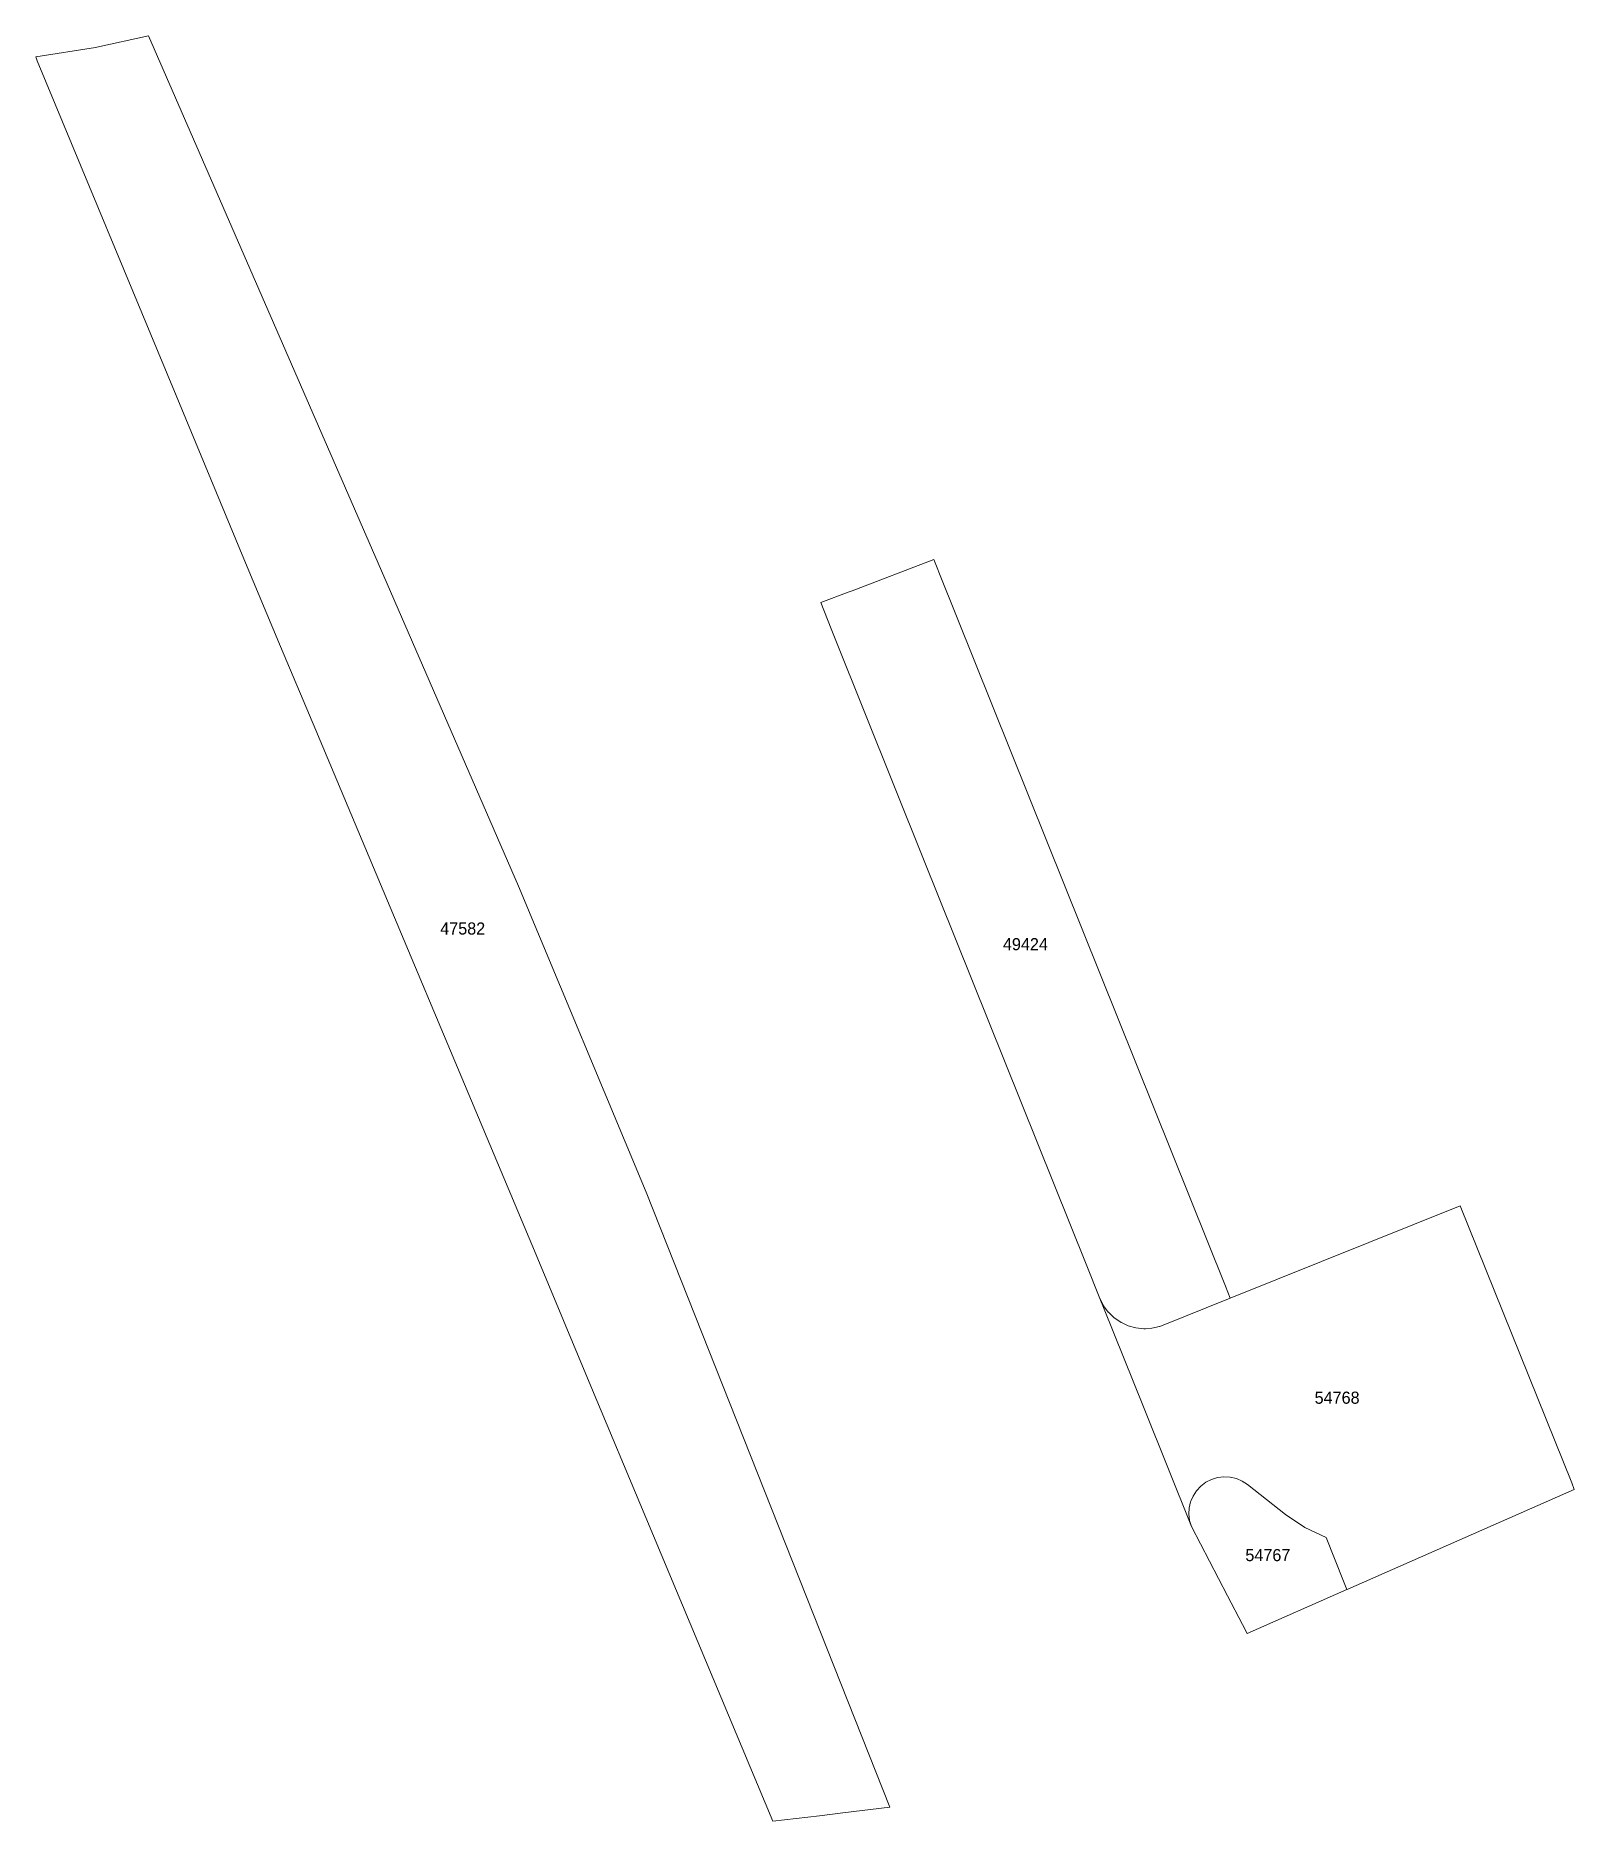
# Model space of a CAD drawing. Header units: metres. Extents: x 105313 to 106240, y 111784 to 118148.
# Drawn here: x 105774.7 to 105901.9, y 117703.2 to 117850.8 of the extents above; entities that cross this region are included whole.
import ezdxf
from ezdxf.enums import TextEntityAlignment as Align

# ---------------------------------------------------------------- set-up
doc = ezdxf.new("R2010")
doc.units = ezdxf.units.M
doc.layers.add('60-PREDIAL-COD', color=8, linetype='Continuous', lineweight=5)
doc.layers.add('60-PREDIAL-LOTE', color=42, linetype='CONTINUOUS', lineweight=13)

msp = doc.modelspace()

# ---------------------------------------------------------------- texts
at = {"layer": '60-PREDIAL-COD'}
for s, p in [('47582', (105810.0264, 117776.9588)), ('49424', (105856.5406, 117775.662)), ('54768', (105882.3057, 117738.1765)), ('54767', (105876.5816, 117725.1652))]:
    msp.add_text(s, height=1, dxfattribs=at).set_placement(p, align=Align.MIDDLE_CENTER)

# ---------------------------------------------------------------- linework, layer by layer
at = {"layer": '60-PREDIAL-LOTE'}
for points in [[(105774.7298, 117849.0091), (105779.684, 117849.773), (105779.7887, 117849.7966), (105784.0404, 117850.7556), (105803.7943, 117805.441), (105814.6254, 117780.4532), (105825.1829, 117755.1676), (105845.323, 117704.324), (105841.453, 117703.8579), (105839.518, 117703.6249), (105837.583, 117703.3919), (105835.674, 117703.162), (105825.1647, 117728.2753), (105820.6154, 117739.1218), (105816.1046, 117749.9843), (105797.886, 117793.3605), (105794.9759, 117800.2628), (105792.0847, 117807.173), (105786.3349, 117821.0102), (105774.8638, 117848.6858), (105774.7298, 117849.0091)], [(105866.456, 117743.8807), (105866.337, 117743.8734), (105866.3337, 117743.8735), (105865.6738, 117743.9425), (105865.6688, 117743.9434), (105865.0314, 117744.1203), (105865.0248, 117744.1227), (105864.4735, 117744.3802), (105864.4272, 117744.4019), (105864.4194, 117744.4063), (105863.8778, 117744.7794), (105863.8695, 117744.7863), (105863.3983, 117745.2425), (105863.3901, 117745.252), (105863.002, 117745.7785), (105862.9944, 117745.7908), (105862.6993, 117746.3723), (105862.6931, 117746.3875), (105861.5554, 117749.2225), (105848.126, 117782.6891), (105840.8162, 117800.9054), (105840.4854, 117801.7301), (105839.6165, 117803.8956), (105841.9823, 117804.7953), (105842.2119, 117804.8826), (105848.9649, 117807.4507), (105849.2942, 117806.6301), (105849.3784, 117806.4203), (105873.0668, 117747.3894), (105873.4647, 117746.3979), (105867.652, 117744.0655), (105867.616, 117744.0571), (105867.0016, 117743.9145), (105866.456, 117743.8807)], [(105901.9121, 117730.595), (105901.8994, 117730.5894), (105883.2034, 117722.36), (105883.1244, 117722.3252), (105883.1121, 117722.3198), (105882.8337, 117723.0177), (105881.3927, 117726.6289), (105879.6469, 117727.4529), (105878.0434, 117728.528), (105874.902, 117730.9938), (105874.4641, 117731.2797), (105873.9832, 117731.4851), (105873.474, 117731.604), (105872.9518, 117731.6326), (105872.4326, 117731.5701), (105871.9323, 117731.4184), (105871.4657, 117731.1821), (105871.1877, 117730.9739), (105871.0473, 117730.8684), (105870.6898, 117730.4868), (105870.4039, 117730.0489), (105870.2211, 117729.621), (105870.1985, 117729.568), (105870.0797, 117729.0588), (105870.051, 117728.5367), (105870.1135, 117728.0174), (105870.265, 117727.5171), (105866.3468, 117737.2823), (105863.0009, 117745.6207), (105862.6993, 117746.3723), (105862.9944, 117745.7908), (105863.002, 117745.7785), (105863.3901, 117745.252), (105863.3983, 117745.2425), (105863.8695, 117744.7863), (105863.8778, 117744.7794), (105864.4194, 117744.4063), (105864.4272, 117744.4019), (105864.4735, 117744.3802), (105865.0248, 117744.1227), (105865.0314, 117744.1203), (105865.6688, 117743.9434), (105865.6738, 117743.9425), (105866.3337, 117743.8735), (105866.337, 117743.8734), (105866.456, 117743.8807), (105867.0016, 117743.9145), (105867.616, 117744.0571), (105867.652, 117744.0655), (105873.4647, 117746.3979), (105892.4919, 117754.0332), (105901.6958, 117731.1329), (105901.9121, 117730.595)], [(105882.8337, 117723.0177), (105883.1121, 117722.3198), (105874.8838, 117718.6979), (105874.4987, 117719.4332), (105873.2567, 117721.8047), (105870.265, 117727.5171), (105870.1135, 117728.0174), (105870.051, 117728.5367), (105870.0797, 117729.0588), (105870.1985, 117729.568), (105870.2211, 117729.621), (105870.4039, 117730.0489), (105870.6898, 117730.4868), (105871.0473, 117730.8684), (105871.1877, 117730.9739), (105871.4657, 117731.1821), (105871.9323, 117731.4184), (105872.4326, 117731.5701), (105872.9518, 117731.6326), (105873.474, 117731.604), (105873.9832, 117731.4851), (105874.4641, 117731.2797), (105874.902, 117730.9938), (105878.0434, 117728.528), (105879.6469, 117727.4529), (105881.3927, 117726.6289), (105882.8337, 117723.0177)]]:
    msp.add_lwpolyline(points, close=True, dxfattribs=at)

msp.set_redraw_order([(e.dxf.handle, doc.entitydb.next_handle()) for e in msp.query("TEXT MTEXT ATTDEF DIMENSION ARC_DIMENSION")])  # texts and dimensions are drawn at this point

doc.saveas('drawing.dxf')
